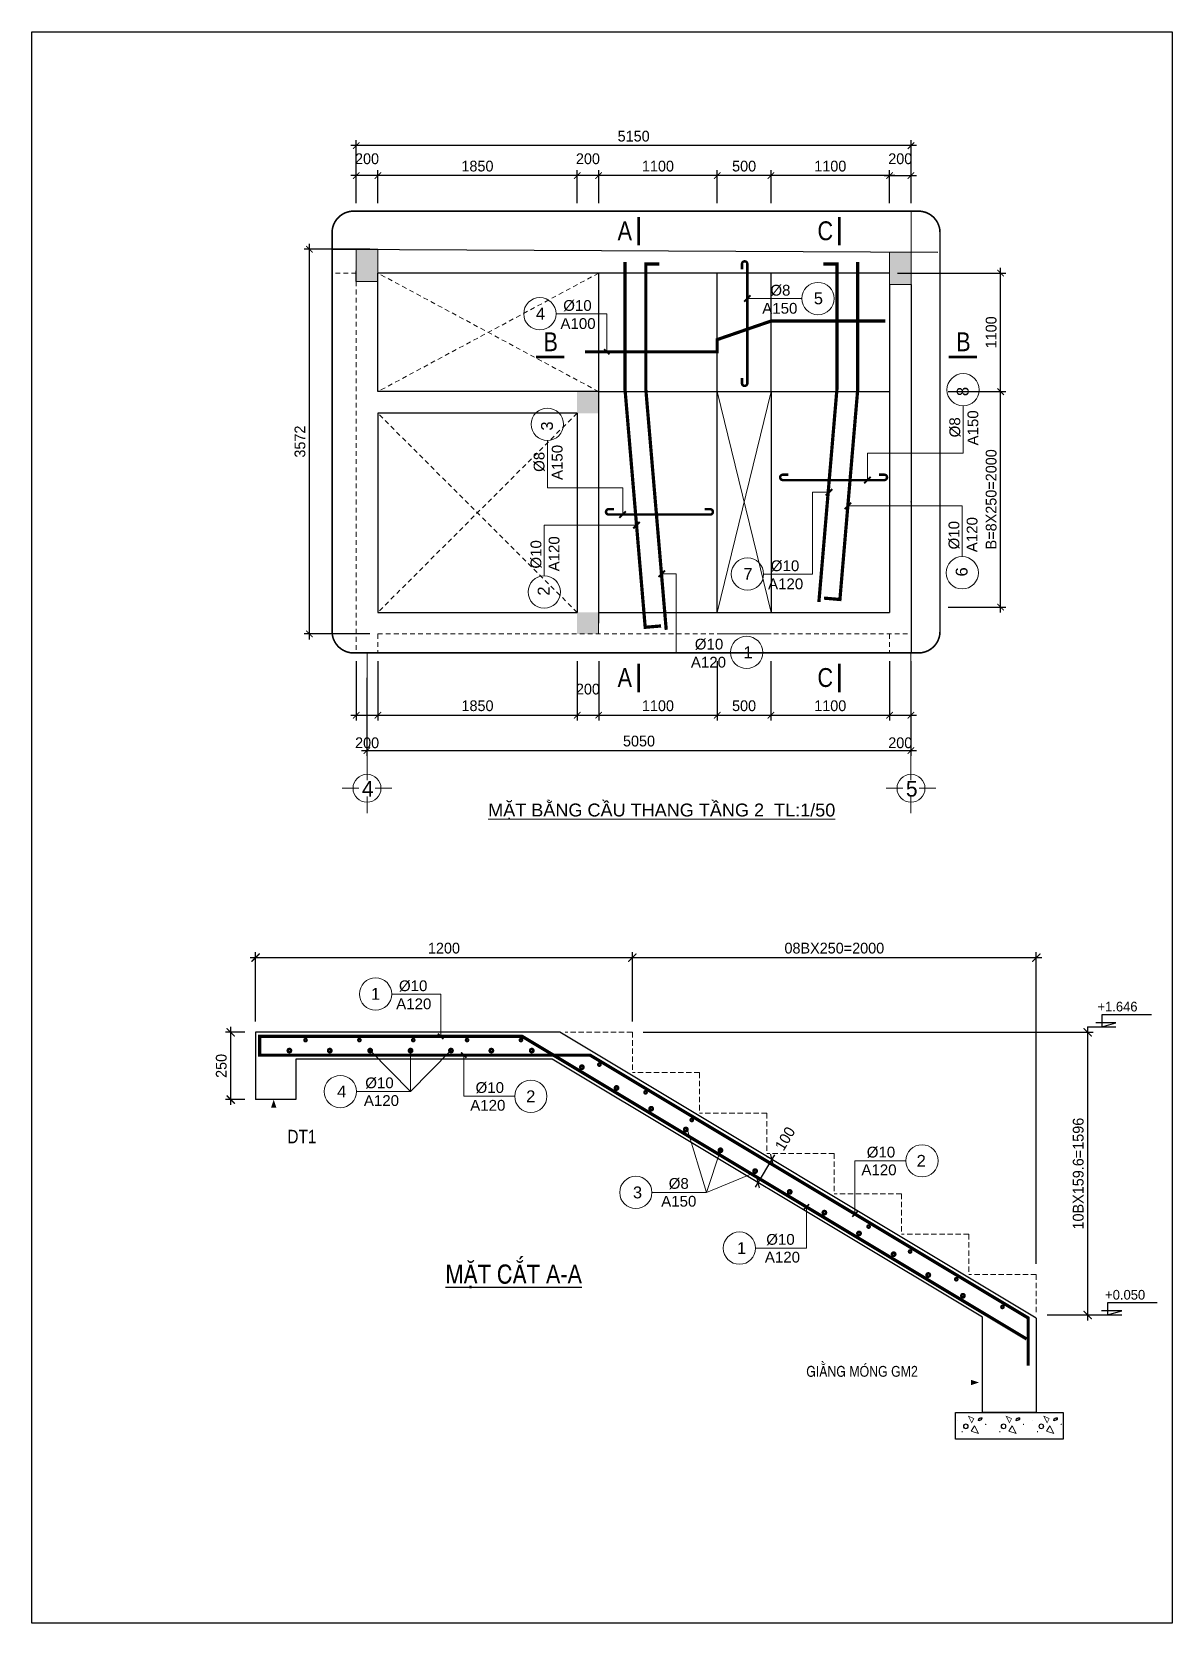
# Model space of a CAD drawing. Header units: millimetres. Extents: x -559287 to -299624, y 2351330 to 2655682.
# Drawn here: x -532901 to -511728, y 2351330 to 2380879 of the extents above; entities that cross this region are included whole.
import ezdxf
from ezdxf.enums import TextEntityAlignment as Align

# ---------------------------------------------------------------- set-up
doc = ezdxf.new("R2010")
doc.units = ezdxf.units.MM
doc.header["$LTSCALE"] = 10
for name, pattern in [('ACAD_ISO04W100', [30, 24, -3, 0, -3]), ('HIDDEN', [0.3, 0.175, -0.125]), ('HIDDENX2', [0.75, 0.5, -0.25])]:
    doc.linetypes.add(name, pattern=pattern)
doc.layers.get('0').update_dxf_attribs({"lineweight": 20})
doc.layers.get('Defpoints').update_dxf_attribs({"lineweight": 20})
for name, color, linetype, lineweight in [('Dim', 251, 'Continuous', 15), ('Hatch', 137, 'Continuous', 5), ('net bao', 50, 'Continuous', 5), ('Net khuat', 76, 'HIDDENX2', 15), ('Net manh', 8, 'Continuous', 13), ('net noi that', 34, 'Continuous', 5), ('Net thay', 4, 'Continuous', 25), ('Net-manh', 250, 'Continuous', 9), ('Net-thay', 252, 'Continuous', 9), ('Text', 54, 'Continuous', 25), ('Thep dai', 2, 'Continuous', 50), ('Thep doc', 140, 'Continuous', 60), ('Tuong', 1, 'Continuous', 30)]:
    doc.layers.add(name, color=color, linetype=linetype, lineweight=lineweight)
doc.layers.add('L7-03', color=7, linetype='Continuous')
doc.layers.add('ththep', color=3, linetype='Continuous')
doc.styles.add('HELVE', font='VHAVAN.TTF', dxfattribs={"height": 800})
doc.styles.add('IN-NHO', font='VHELVEN.TTF', dxfattribs={"height": 200})
doc.styles.add('NGHIA5', font='arial_0.ttf', dxfattribs={"height": 180})
doc.styles.get("Standard").update_dxf_attribs({"font": 'nghia5.shx', "height": 200})
doc.styles.add('STYLE1-S1', font='VHARIALN.TTF')
doc.styles.add('TA- TEN', font='VHARIAL.TTF')
doc.dimstyles.new('dim 50', dxfattribs={"dimscale": 100, "dimtxt": 200, "dimasz": 1.2, "dimexe": 1, "dimexo": 1.5, "dimgap": 0.75, "dimtad": 1, "dimdec": 0, "dimlfac": 0.5, "dimzin": 0, "dimdsep": 46, "dimtxsty": 'Standard', "dimblk1": 'ARCHTICK', "dimblk2": 'ARCHTICK', "dimsah": 1, "dimcen": 0.09, "dimdle": 1, "dimclrd": 256, "dimclre": 256, "dimclrt": 54, "dimadec": 0, "dimazin": 0, "dimtfac": 1, "dimtdec": 0, "dimtofl": 0, "dimtmove": 2, "dimatfit": 3, "dimfxl": 0, "dimtolj": 1, "dimtzin": 0, "dimarcsym": 0})
doc.dimstyles.new('dim20', dxfattribs={"dimscale": 100, "dimtxt": 200, "dimasz": 1.5, "dimexe": 1, "dimexo": 2, "dimgap": 0.75, "dimtad": 1, "dimdec": 0, "dimlfac": 0.2, "dimzin": 0, "dimdsep": 46, "dimtxsty": 'Standard', "dimblk1": 'ARCHTICK', "dimblk2": 'ARCHTICK', "dimsah": 1, "dimcen": 0.09, "dimdle": 1, "dimclrd": 256, "dimclre": 256, "dimclrt": 54, "dimadec": 0, "dimazin": 0, "dimtfac": 1, "dimtdec": 0, "dimtofl": 0, "dimtmove": 2, "dimatfit": 3, "dimfxl": 0, "dimtolj": 1, "dimtzin": 0, "dimarcsym": 0})

msp = doc.modelspace()

# ---------------------------------------------------------------- texts
at = {"color": 92, "style": 'TA- TEN'}
msp.add_text('%%UmÆt b»ng cÇu thang tÇng 2  tl:1/50', height=240, dxfattribs=at).set_placement((-524428.2, 2366308.7))
at = {"layer": 'Text'}
for s, height, style, p in [('a', 350, 'STYLE1-S1', (-521891.6, 2377184.2)), ('C', 350, 'STYLE1-S1', (-518169.3, 2377184.2)), ('4', 220, 'IN-NHO', (-523456.1, 2375646.4)), ('5', 220, 'IN-NHO', (-518296.7, 2375929.5)), ('B', 350, 'STYLE1-S1', (-523267.3, 2375122.9)), ('B', 350, 'STYLE1-S1', (-515604.2, 2375122.9)), ('7', 220, 'IN-NHO', (-519603.6, 2370813.2)), ('1', 220, 'IN-NHO', (-519601.4, 2369358)), ('a', 350, 'STYLE1-S1', (-521891.6, 2368889)), ('C', 350, 'STYLE1-S1', (-518169.3, 2368889)), ('1', 220, 'IN-NHO', (-526519.2, 2363014.3)), ('4', 220, 'IN-NHO', (-527147.7, 2361200.9)), ('2', 220, 'IN-NHO', (-523637.4, 2361113)), ('2', 220, 'IN-NHO', (-516387.5, 2359914.5)), ('3', 220, 'IN-NHO', (-521655.5, 2359327.8)), ('1', 220, 'IN-NHO', (-519723.8, 2358293.8))]:
    msp.add_text(s, height=height, dxfattribs=dict(at, style=style)).set_placement(p, align=Align.MIDDLE_CENTER)
at = {"layer": 'Text', "ltscale": 3, "style": 'NGHIA5'}
for s, p in [('%%C8', (-519002.5, 2375980.6)), ('%%C10', (-522770.4, 2375697.5)), ('A150', (-519013, 2375644.7)), ('A100', (-522759.9, 2375361.6)), ('%%C10', (-518915.8, 2370864.3)), ('A120', (-518905.2, 2370528.4)), ('%%C10', (-520327.2, 2369409.1)), ('A120', (-520337.8, 2369073.2)), ('%%C10', (-525820.3, 2363065.4)), ('A120', (-525809.8, 2362729.5)), ('%%C10', (-526445.9, 2361262.9)), ('%%C10', (-524398.1, 2361175)), ('A120', (-526409.2, 2360933.5)), ('A120', (-524434.8, 2360845.5)), ('%%C10', (-517135.2, 2359976.5)), ('A120', (-517171.9, 2359647)), ('%%C8', (-520889.3, 2359394.8)), ('A150', (-520889.3, 2359063.8)), ('%%C10', (-519001, 2358355.8)), ('A120', (-518964.3, 2358026.3))]:
    msp.add_text(s, height=200, dxfattribs=at).set_placement(p, align=Align.CENTER)
at = {"layer": 'Text', "style": 'IN-NHO'}
for s, p in [('8', (-515617.8, 2374199.8)), ('3', (-523336.4, 2373558.9)), ('6', (-515638.1, 2370850.6)), ('2', (-523399, 2370494.5))]:
    msp.add_text(s, height=220, rotation=90, dxfattribs=at).set_placement(p, align=Align.MIDDLE_CENTER)
at = {"layer": 'Text', "ltscale": 3, "style": 'NGHIA5'}
for s, p in [('%%C8', (-515664.2, 2373534.4)), ('A150', (-515328.2, 2373523.8)), ('A150', (-523046.9, 2372882.9)), ('%%C8', (-523382.8, 2372893.4)), ('%%C10', (-515679.9, 2371531.4)), ('A120', (-515343.9, 2371541.9)), ('%%C10', (-523440.8, 2371175.3)), ('A120', (-523104.8, 2371185.8))]:
    msp.add_text(s, height=200, rotation=90, dxfattribs=at).set_placement(p, align=Align.CENTER)
at = {"layer": 'Text', "style": 'STYLE1-S1'}
for s, height, p in [('dt1', 250, (-528156.4, 2360240.6)), ('%%UmÆt c¾t a-a', 350, (-525220.1, 2357636.9, -76272.6))]:
    msp.add_text(s, height=height, dxfattribs=at).set_placement(p)
at = {"layer": 'Text', "ltscale": 3, "style": 'STYLE1-S1'}
msp.add_text('gi»ng mãng gm2', height=200, dxfattribs=at).set_placement((-518522.9, 2355905.7))

# ---------------------------------------------------------------- blocks, each defined once
blk = doc.blocks.new('BT')
for p, q in [((262, 50), (324, 149)), ((396, 5), (262, 50)), ((324, 149), (396, 5))]:
    blk.add_line(p, q)
at = {"const_width": 12}
blk.add_lwpolyline([(310, 283), (211, 326), (271, 206)], close=True, dxfattribs=at)
for points, const_width in [([(5, 241, 1), (8, 241, 1)], 3.75), ([(87, 40, 1), (99, 40, 1)], 12), ([(340, 103, 1), (344, 103, 1)], 4.5), ([(526, 175, 1), (538, 175, 1)], 12)]:
    blk.add_lwpolyline(points, format="xyb", close=True, dxfattribs=dict(const_width=const_width))
for radius in [45.2, 38.5]:
    blk.add_circle((162, 138), radius)
blk.add_ellipse((428, 271), major_axis=(-37.3, -20.2), ratio=0.497787)
blk.add_open_spline([(396, 254), (396, 253), (396, 253), (397, 252), (397, 252), (398, 251), (399, 251), (400, 250), (401, 250), (403, 250), (405, 249), (409, 249), (411, 250), (415, 250), (417, 251), (422, 252), (425, 253), (431, 255), (434, 257), (441, 261), (444, 263), (450, 268), (452, 270), (456, 274), (457, 276), (459, 280), (459, 281), (460, 283), (460, 284), (460, 286), (460, 286), (460, 288), (460, 288), (459, 289), (459, 289), (458, 290), (458, 290), (456, 291), (455, 291), (453, 292), (452, 292), (449, 292), (448, 292), (444, 292), (441, 292), (435, 290), (432, 289), (426, 287), (423, 286), (417, 283), (415, 281), (409, 277), (407, 275), (403, 271), (401, 269), (398, 265), (397, 264), (396, 261), (395, 259), (395, 257), (395, 257), (395, 255), (395, 255), (395, 254), (395, 254), (396, 254)], degree=3, knots=[0, 0, 0, 0, 0.131907, 0.131907, 0.263815, 0.263815, 0.395722, 0.395722, 0.52763, 0.52763, 0.73326, 0.73326, 0.938891, 0.938891, 1.144522, 1.144522, 1.350153, 1.350153, 1.646415, 1.646415, 1.942677, 1.942677, 2.238939, 2.238939, 2.460524, 2.460524, 2.682109, 2.682109, 2.84127, 2.84127, 3.000431, 3.000431, 3.159592, 3.159592, 3.318753, 3.318753, 3.477915, 3.477915, 3.637076, 3.637076, 3.796237, 3.796237, 3.955398, 3.955398, 4.208709, 4.208709, 4.462021, 4.462021, 4.715332, 4.715332, 4.968644, 4.968644, 5.221955, 5.221955, 5.475266, 5.475266, 5.685507, 5.685507, 5.895747, 5.895747, 6.046537, 6.046537, 6.197327, 6.197327, 6.283185, 6.283185, 6.283185, 6.283185])
blk = doc.blocks.new('_ARCHTICK')
at = {"color": 0, "linetype": 'ByBlock', "const_width": 0.15}
blk.add_lwpolyline([(-0.5, -0.5), (0.5, 0.5)], dxfattribs=at)
blk = doc.blocks.new('*D591')
at = {"layer": 'Defpoints', "color": 0, "ltscale": 3, "transparency": 16777216}
for p in [(-521751, 2362302, -38136), (-513297, 2362302), (-514251, 2357052, -38136)]:
    blk.add_point(p, dxfattribs=at)
at = {"layer": 'Dim', "lineweight": -2, "ltscale": 3, "transparency": 16777216}
for p, q in [((-521551, 2362302), (-513197, 2362302)), ((-513297, 2356952), (-513297, 2362402)), ((-514051, 2357052), (-513197, 2357052))]:
    blk.add_line(p, q, dxfattribs=at)
at = {"layer": 'Dim', "lineweight": -2, "ltscale": 3, "transparency": 16777216, "xscale": 150, "yscale": 150, "zscale": 150}
for p, rotation in [((-513297, 2362302), 90), ((-513297, 2357052), 270)]:
    blk.add_blockref('_ARCHTICK', p, dxfattribs=dict(at, rotation=rotation))
at = {"layer": 'Dim', "color": 54, "ltscale": 3, "transparency": 16777216, "insert": (-513472, 2359677), "char_height": 200, "attachment_point": 5, "rotation": 90}
blk.add_mtext('\\A1;10BX159.6=1596', dxfattribs=at)
blk = doc.blocks.new('*D592')
at = {"layer": 'Defpoints', "color": 0, "transparency": 16777216}
for p in [(-514251, 2363688), (-521751, 2362302, -76273), (-514251, 2357802, -76273)]:
    blk.add_point(p, dxfattribs=at)
at = {"layer": 'Dim', "lineweight": -2, "transparency": 16777216}
for p, q in [((-521851, 2363688), (-514151, 2363688)), ((-521751, 2362502), (-521751, 2363788)), ((-514251, 2358002), (-514251, 2363788))]:
    blk.add_line(p, q, dxfattribs=at)
at = {"layer": 'Dim', "lineweight": -2, "transparency": 16777216, "xscale": 150, "yscale": 150, "zscale": 150, "rotation": 180}
blk.add_blockref('_ARCHTICK', (-521751, 2363688), dxfattribs=at)
at = {"layer": 'Dim', "lineweight": -2, "transparency": 16777216, "xscale": 150, "yscale": 150, "zscale": 150}
blk.add_blockref('_ARCHTICK', (-514251, 2363688), dxfattribs=at)
at = {"layer": 'Dim', "color": 54, "transparency": 16777216, "insert": (-518001, 2363863), "char_height": 200, "attachment_point": 5}
blk.add_mtext('\\A1;08BX250=2000', dxfattribs=at)
blk = doc.blocks.new('*D593')
at = {"layer": 'Defpoints', "color": 0, "transparency": 16777216}
for p in [(-521751, 2363688), (-528747, 2362302, -76273), (-521751, 2362302, -76273)]:
    blk.add_point(p, dxfattribs=at)
at = {"layer": 'Dim', "lineweight": -2, "transparency": 16777216}
for p, q in [((-528847, 2363688), (-521651, 2363688)), ((-528747, 2362502), (-528747, 2363788)), ((-521751, 2362502), (-521751, 2363788))]:
    blk.add_line(p, q, dxfattribs=at)
at = {"layer": 'Dim', "lineweight": -2, "transparency": 16777216, "xscale": 150, "yscale": 150, "zscale": 150, "rotation": 180}
blk.add_blockref('_ARCHTICK', (-528747, 2363688), dxfattribs=at)
at = {"layer": 'Dim', "lineweight": -2, "transparency": 16777216, "xscale": 150, "yscale": 150, "zscale": 150}
blk.add_blockref('_ARCHTICK', (-521751, 2363688), dxfattribs=at)
at = {"layer": 'Dim', "color": 54, "transparency": 16777216, "insert": (-525249, 2363863), "char_height": 200, "attachment_point": 5}
blk.add_mtext('\\A1;1200', dxfattribs=at)
blk = doc.blocks.new('*D594')
at = {"layer": 'Defpoints', "color": 0, "transparency": 16777216}
for p in [(-519025, 2359858), (-519418, 2359511), (-519282, 2359429)]:
    blk.add_point(p, dxfattribs=at)
at = {"layer": 'Net manh', "lineweight": -2, "transparency": 16777216}
for p, q in [((-519110, 2360025), (-519470, 2359425)), ((-519196, 2359961), (-519247, 2359991)), ((-519453, 2359532), (-519504, 2359562))]:
    blk.add_line(p, q, dxfattribs=at)
at = {"layer": 'Net manh', "lineweight": -2, "transparency": 16777216, "xscale": 150, "yscale": 150, "zscale": 150}
for p, rotation in [((-519161, 2359940), 59.03624346788987), ((-519418, 2359511), 239.0362434678899)]:
    blk.add_blockref('_ARCHTICK', p, dxfattribs=dict(at, rotation=rotation))
at = {"layer": 'Net manh', "color": 54, "transparency": 16777216, "insert": (-518915, 2360326), "char_height": 200, "attachment_point": 5, "rotation": 59.0362}
blk.add_mtext('\\A1;100', dxfattribs=at)
blk = doc.blocks.new('A$C17747A8B')
blk.add_line((0, 0), (525, 0))
blk.add_lwpolyline([(1183, 225), (263, 225), (263, 0), (525, 75), (150, 75)])
at = {"layer": 'Text'}
blk.add_attdef('+3.900', (183, 286), '', height=180, dxfattribs=at)
blk = doc.blocks.new('*D595')
at = {"layer": 'Defpoints', "color": 0, "transparency": 16777216}
for p in [(-529208, 2362302), (-528747, 2362302), (-528747, 2361052)]:
    blk.add_point(p, dxfattribs=at)
at = {"layer": 'Dim', "lineweight": -2, "transparency": 16777216}
for p, q in [((-528947, 2362302), (-529308, 2362302)), ((-529208, 2360952), (-529208, 2362402)), ((-528947, 2361052), (-529308, 2361052))]:
    blk.add_line(p, q, dxfattribs=at)
at = {"layer": 'Dim', "lineweight": -2, "transparency": 16777216, "xscale": 150, "yscale": 150, "zscale": 150}
for p, rotation in [((-529208, 2362302), 90), ((-529208, 2361052), 270)]:
    blk.add_blockref('_ARCHTICK', p, dxfattribs=dict(at, rotation=rotation))
at = {"layer": 'Dim', "color": 54, "transparency": 16777216, "insert": (-529383, 2361677), "char_height": 200, "attachment_point": 5, "rotation": 90}
blk.add_mtext('\\A1;250', dxfattribs=at)
blk = doc.blocks.new('truc ngang-helve')
for points in [[(0, -4.8), (0, 0)], [(-2.33, -7.13), (-7.13, -7.13)], [(2.33, -7.13), (7.13, -7.13)], [(0, -9.45), (0, -14.26)]]:
    blk.add_lwpolyline(points)
blk.add_circle((0, -7.13), 4)
at = {"style": 'HELVE'}
blk.add_attdef('A', text='', height=4.5, dxfattribs=at).set_placement((0.03, -7.01), align=Align.MIDDLE_CENTER)
blk = doc.blocks.new('*D708')
at = {"layer": 'Defpoints', "color": 0, "transparency": 16777216}
for p in [(-526876, 2369345), (-526476, 2369345), (-526476, 2368189)]:
    blk.add_point(p, dxfattribs=at)
at = {"layer": 'Net-manh', "lineweight": -2, "transparency": 16777216}
for p, q in [((-526876, 2369195), (-526876, 2368089)), ((-526476, 2369195), (-526476, 2368089)), ((-526976, 2368189), (-526376, 2368189))]:
    blk.add_line(p, q, dxfattribs=at)
at = {"layer": 'Net-manh', "lineweight": -2, "transparency": 16777216, "xscale": 120, "yscale": 120, "zscale": 120, "rotation": 180}
blk.add_blockref('_ARCHTICK', (-526876, 2368189), dxfattribs=at)
at = {"layer": 'Net-manh', "lineweight": -2, "transparency": 16777216, "xscale": 120, "yscale": 120, "zscale": 120}
blk.add_blockref('_ARCHTICK', (-526476, 2368189), dxfattribs=at)
at = {"layer": 'Net-manh', "color": 54, "transparency": 16777216, "insert": (-526676, 2367676), "char_height": 200, "attachment_point": 5}
blk.add_mtext('\\A1;200', dxfattribs=at)
blk = doc.blocks.new('*D709')
at = {"layer": 'Defpoints', "color": 0, "transparency": 16777216}
for p in [(-526476, 2369345), (-522776, 2369345), (-522776, 2368189)]:
    blk.add_point(p, dxfattribs=at)
at = {"layer": 'Net-manh', "lineweight": -2, "transparency": 16777216}
for p, q in [((-526476, 2369195), (-526476, 2368089)), ((-522776, 2369195), (-522776, 2368089)), ((-526576, 2368189), (-522676, 2368189))]:
    blk.add_line(p, q, dxfattribs=at)
at = {"layer": 'Net-manh', "lineweight": -2, "transparency": 16777216, "xscale": 120, "yscale": 120, "zscale": 120, "rotation": 180}
blk.add_blockref('_ARCHTICK', (-526476, 2368189), dxfattribs=at)
at = {"layer": 'Net-manh', "lineweight": -2, "transparency": 16777216, "xscale": 120, "yscale": 120, "zscale": 120}
blk.add_blockref('_ARCHTICK', (-522776, 2368189), dxfattribs=at)
at = {"layer": 'Net-manh', "color": 54, "transparency": 16777216, "insert": (-524626, 2368364), "char_height": 200, "attachment_point": 5}
blk.add_mtext('\\A1;1850', dxfattribs=at)
blk = doc.blocks.new('*D710')
at = {"layer": 'Defpoints', "color": 0, "transparency": 16777216}
for p in [(-522776, 2369345), (-522376, 2369345), (-522376, 2368189)]:
    blk.add_point(p, dxfattribs=at)
at = {"layer": 'Net-manh', "lineweight": -2, "transparency": 16777216}
for p, q in [((-522776, 2369195), (-522776, 2368089)), ((-522376, 2369195), (-522376, 2368089)), ((-522876, 2368189), (-522276, 2368189))]:
    blk.add_line(p, q, dxfattribs=at)
at = {"layer": 'Net-manh', "lineweight": -2, "transparency": 16777216, "xscale": 120, "yscale": 120, "zscale": 120, "rotation": 180}
blk.add_blockref('_ARCHTICK', (-522776, 2368189), dxfattribs=at)
at = {"layer": 'Net-manh', "lineweight": -2, "transparency": 16777216, "xscale": 120, "yscale": 120, "zscale": 120}
blk.add_blockref('_ARCHTICK', (-522376, 2368189), dxfattribs=at)
at = {"layer": 'Net-manh', "color": 54, "transparency": 16777216, "insert": (-522576, 2368673), "char_height": 200, "attachment_point": 5}
blk.add_mtext('\\A1;200', dxfattribs=at)
blk = doc.blocks.new('*D711')
at = {"layer": 'Defpoints', "color": 0, "transparency": 16777216}
for p in [(-522376, 2369345), (-520176, 2369345), (-520176, 2368189)]:
    blk.add_point(p, dxfattribs=at)
at = {"layer": 'Net-manh', "lineweight": -2, "transparency": 16777216}
for p, q in [((-522376, 2369195), (-522376, 2368089)), ((-520176, 2369195), (-520176, 2368089)), ((-522476, 2368189), (-520076, 2368189))]:
    blk.add_line(p, q, dxfattribs=at)
at = {"layer": 'Net-manh', "lineweight": -2, "transparency": 16777216, "xscale": 120, "yscale": 120, "zscale": 120, "rotation": 180}
blk.add_blockref('_ARCHTICK', (-522376, 2368189), dxfattribs=at)
at = {"layer": 'Net-manh', "lineweight": -2, "transparency": 16777216, "xscale": 120, "yscale": 120, "zscale": 120}
blk.add_blockref('_ARCHTICK', (-520176, 2368189), dxfattribs=at)
at = {"layer": 'Net-manh', "color": 54, "transparency": 16777216, "insert": (-521276, 2368364), "char_height": 200, "attachment_point": 5}
blk.add_mtext('\\A1;1100', dxfattribs=at)
blk = doc.blocks.new('*D712')
at = {"layer": 'Defpoints', "color": 0, "transparency": 16777216}
for p in [(-520176, 2369345), (-519177, 2369345), (-519177, 2368189)]:
    blk.add_point(p, dxfattribs=at)
at = {"layer": 'Net-manh', "lineweight": -2, "transparency": 16777216}
for p, q in [((-520176, 2369195), (-520176, 2368089)), ((-519177, 2369195), (-519177, 2368089)), ((-520276, 2368189), (-519077, 2368189))]:
    blk.add_line(p, q, dxfattribs=at)
at = {"layer": 'Net-manh', "lineweight": -2, "transparency": 16777216, "xscale": 120, "yscale": 120, "zscale": 120, "rotation": 180}
blk.add_blockref('_ARCHTICK', (-520176, 2368189), dxfattribs=at)
at = {"layer": 'Net-manh', "lineweight": -2, "transparency": 16777216, "xscale": 120, "yscale": 120, "zscale": 120}
blk.add_blockref('_ARCHTICK', (-519177, 2368189), dxfattribs=at)
at = {"layer": 'Net-manh', "color": 54, "transparency": 16777216, "insert": (-519677, 2368364), "char_height": 200, "attachment_point": 5}
blk.add_mtext('\\A1;500', dxfattribs=at)
blk = doc.blocks.new('*D713')
at = {"layer": 'Defpoints', "color": 0, "transparency": 16777216}
for p in [(-519177, 2369345), (-516977, 2369345), (-516977, 2368189)]:
    blk.add_point(p, dxfattribs=at)
at = {"layer": 'Net-manh', "lineweight": -2, "transparency": 16777216}
for p, q in [((-519177, 2369195), (-519177, 2368089)), ((-516977, 2369195), (-516977, 2368089)), ((-519277, 2368189), (-516877, 2368189))]:
    blk.add_line(p, q, dxfattribs=at)
at = {"layer": 'Net-manh', "lineweight": -2, "transparency": 16777216, "xscale": 120, "yscale": 120, "zscale": 120, "rotation": 180}
blk.add_blockref('_ARCHTICK', (-519177, 2368189), dxfattribs=at)
at = {"layer": 'Net-manh', "lineweight": -2, "transparency": 16777216, "xscale": 120, "yscale": 120, "zscale": 120}
blk.add_blockref('_ARCHTICK', (-516977, 2368189), dxfattribs=at)
at = {"layer": 'Net-manh', "color": 54, "transparency": 16777216, "insert": (-518077, 2368364), "char_height": 200, "attachment_point": 5}
blk.add_mtext('\\A1;1100', dxfattribs=at)
blk = doc.blocks.new('*D714')
at = {"layer": 'Defpoints', "color": 0, "transparency": 16777216}
for p in [(-516977, 2369345), (-516578, 2369345), (-516578, 2368189)]:
    blk.add_point(p, dxfattribs=at)
at = {"layer": 'Net-manh', "lineweight": -2, "transparency": 16777216}
for p, q in [((-516977, 2369195), (-516977, 2368089)), ((-516578, 2369195), (-516578, 2368089)), ((-517077, 2368189), (-516478, 2368189))]:
    blk.add_line(p, q, dxfattribs=at)
at = {"layer": 'Net-manh', "lineweight": -2, "transparency": 16777216, "xscale": 120, "yscale": 120, "zscale": 120, "rotation": 180}
blk.add_blockref('_ARCHTICK', (-516977, 2368189), dxfattribs=at)
at = {"layer": 'Net-manh', "lineweight": -2, "transparency": 16777216, "xscale": 120, "yscale": 120, "zscale": 120}
blk.add_blockref('_ARCHTICK', (-516578, 2368189), dxfattribs=at)
at = {"layer": 'Net-manh', "color": 54, "transparency": 16777216, "insert": (-516777, 2367676), "char_height": 200, "attachment_point": 5}
blk.add_mtext('\\A1;200', dxfattribs=at)
blk = doc.blocks.new('*D715')
at = {"layer": 'Defpoints', "color": 0, "transparency": 16777216}
for p in [(-526678, 2369035), (-516578, 2369035), (-516578, 2367533)]:
    blk.add_point(p, dxfattribs=at)
at = {"layer": 'Net-manh', "lineweight": -2, "transparency": 16777216}
for p, q in [((-526678, 2368885), (-526678, 2367433)), ((-516578, 2368885), (-516578, 2367433)), ((-526778, 2367533), (-516478, 2367533))]:
    blk.add_line(p, q, dxfattribs=at)
at = {"layer": 'Net-manh', "lineweight": -2, "transparency": 16777216, "xscale": 120, "yscale": 120, "zscale": 120, "rotation": 180}
blk.add_blockref('_ARCHTICK', (-526678, 2367533), dxfattribs=at)
at = {"layer": 'Net-manh', "lineweight": -2, "transparency": 16777216, "xscale": 120, "yscale": 120, "zscale": 120}
blk.add_blockref('_ARCHTICK', (-516578, 2367533), dxfattribs=at)
at = {"layer": 'Net-manh', "color": 54, "transparency": 16777216, "insert": (-521628, 2367708), "char_height": 200, "attachment_point": 5}
blk.add_mtext('\\A1;5050', dxfattribs=at)
blk = doc.blocks.new('*D716')
at = {"layer": 'Defpoints', "color": 0, "transparency": 16777216}
for p in [(-516039, 2374198), (-514914, 2374198), (-516039, 2370198)]:
    blk.add_point(p, dxfattribs=at)
at = {"layer": 'Net-manh', "lineweight": -2, "transparency": 16777216}
for p, q in [((-514914, 2370098), (-514914, 2374298)), ((-515889, 2374198), (-514814, 2374198)), ((-515889, 2370198), (-514814, 2370198))]:
    blk.add_line(p, q, dxfattribs=at)
at = {"layer": 'Net-manh', "lineweight": -2, "transparency": 16777216, "xscale": 120, "yscale": 120, "zscale": 120}
for p, rotation in [((-514914, 2374198), 90), ((-514914, 2370198), 270)]:
    blk.add_blockref('_ARCHTICK', p, dxfattribs=dict(at, rotation=rotation))
at = {"layer": 'Net-manh', "color": 54, "transparency": 16777216, "insert": (-515089, 2372198), "char_height": 200, "attachment_point": 5, "rotation": 90}
blk.add_mtext('\\A1;B=8X250=2000', dxfattribs=at)
blk = doc.blocks.new('*D717')
at = {"layer": 'Defpoints', "color": 0, "transparency": 16777216}
for p in [(-516977, 2376398), (-514914, 2376398), (-516039, 2374198)]:
    blk.add_point(p, dxfattribs=at)
at = {"layer": 'Net-manh', "lineweight": -2, "transparency": 16777216}
for p, q in [((-516827, 2376398), (-514814, 2376398)), ((-514914, 2374098), (-514914, 2376498)), ((-515889, 2374198), (-514814, 2374198))]:
    blk.add_line(p, q, dxfattribs=at)
at = {"layer": 'Net-manh', "lineweight": -2, "transparency": 16777216, "xscale": 120, "yscale": 120, "zscale": 120}
for p, rotation in [((-514914, 2376398), 90), ((-514914, 2374198), 270)]:
    blk.add_blockref('_ARCHTICK', p, dxfattribs=dict(at, rotation=rotation))
at = {"layer": 'Net-manh', "color": 54, "transparency": 16777216, "insert": (-515089, 2375298), "char_height": 200, "attachment_point": 5, "rotation": 90}
blk.add_mtext('\\A1;1100', dxfattribs=at)
blk = doc.blocks.new('*D718')
at = {"layer": 'Defpoints', "color": 0, "transparency": 16777216}
for p in [(-519176, 2378209), (-519176, 2377549), (-516977, 2377549)]:
    blk.add_point(p, dxfattribs=at)
at = {"layer": 'Net-manh', "lineweight": -2, "transparency": 16777216}
for p, q in [((-516877, 2378209), (-519276, 2378209)), ((-519176, 2377699), (-519176, 2378309)), ((-516977, 2377699), (-516977, 2378309))]:
    blk.add_line(p, q, dxfattribs=at)
at = {"layer": 'Net-manh', "lineweight": -2, "transparency": 16777216, "xscale": 120, "yscale": 120, "zscale": 120, "rotation": 180}
blk.add_blockref('_ARCHTICK', (-519176, 2378209), dxfattribs=at)
at = {"layer": 'Net-manh', "lineweight": -2, "transparency": 16777216, "xscale": 120, "yscale": 120, "zscale": 120}
blk.add_blockref('_ARCHTICK', (-516977, 2378209), dxfattribs=at)
at = {"layer": 'Net-manh', "color": 54, "transparency": 16777216, "insert": (-518076, 2378384), "char_height": 200, "attachment_point": 5}
blk.add_mtext('\\A1;1100', dxfattribs=at)
blk = doc.blocks.new('*D719')
at = {"layer": 'Defpoints', "color": 0, "transparency": 16777216}
for p in [(-520176, 2378209), (-520176, 2377549), (-519176, 2377549)]:
    blk.add_point(p, dxfattribs=at)
at = {"layer": 'Net-manh', "lineweight": -2, "transparency": 16777216}
for p, q in [((-519076, 2378209), (-520276, 2378209)), ((-520176, 2377699), (-520176, 2378309)), ((-519176, 2377699), (-519176, 2378309))]:
    blk.add_line(p, q, dxfattribs=at)
at = {"layer": 'Net-manh', "lineweight": -2, "transparency": 16777216, "xscale": 120, "yscale": 120, "zscale": 120, "rotation": 180}
blk.add_blockref('_ARCHTICK', (-520176, 2378209), dxfattribs=at)
at = {"layer": 'Net-manh', "lineweight": -2, "transparency": 16777216, "xscale": 120, "yscale": 120, "zscale": 120}
blk.add_blockref('_ARCHTICK', (-519176, 2378209), dxfattribs=at)
at = {"layer": 'Net-manh', "color": 54, "transparency": 16777216, "insert": (-519676, 2378384), "char_height": 200, "attachment_point": 5}
blk.add_mtext('\\A1;500', dxfattribs=at)
blk = doc.blocks.new('*D720')
at = {"layer": 'Defpoints', "color": 0, "transparency": 16777216}
for p in [(-522376, 2378209), (-522376, 2377549), (-520176, 2377549)]:
    blk.add_point(p, dxfattribs=at)
at = {"layer": 'Net-manh', "lineweight": -2, "transparency": 16777216}
for p, q in [((-520076, 2378209), (-522476, 2378209)), ((-522376, 2377699), (-522376, 2378309)), ((-520176, 2377699), (-520176, 2378309))]:
    blk.add_line(p, q, dxfattribs=at)
at = {"layer": 'Net-manh', "lineweight": -2, "transparency": 16777216, "xscale": 120, "yscale": 120, "zscale": 120, "rotation": 180}
blk.add_blockref('_ARCHTICK', (-522376, 2378209), dxfattribs=at)
at = {"layer": 'Net-manh', "lineweight": -2, "transparency": 16777216, "xscale": 120, "yscale": 120, "zscale": 120}
blk.add_blockref('_ARCHTICK', (-520176, 2378209), dxfattribs=at)
at = {"layer": 'Net-manh', "color": 54, "transparency": 16777216, "insert": (-521276, 2378384), "char_height": 200, "attachment_point": 5}
blk.add_mtext('\\A1;1100', dxfattribs=at)
blk = doc.blocks.new('*D721')
at = {"layer": 'Defpoints', "color": 0, "transparency": 16777216}
for p in [(-522776, 2378209), (-522776, 2377549), (-522376, 2377549)]:
    blk.add_point(p, dxfattribs=at)
at = {"layer": 'Net-manh', "lineweight": -2, "transparency": 16777216}
for p, q in [((-522276, 2378209), (-522876, 2378209)), ((-522776, 2377699), (-522776, 2378309)), ((-522376, 2377699), (-522376, 2378309))]:
    blk.add_line(p, q, dxfattribs=at)
at = {"layer": 'Net-manh', "lineweight": -2, "transparency": 16777216, "xscale": 120, "yscale": 120, "zscale": 120, "rotation": 180}
blk.add_blockref('_ARCHTICK', (-522776, 2378209), dxfattribs=at)
at = {"layer": 'Net-manh', "lineweight": -2, "transparency": 16777216, "xscale": 120, "yscale": 120, "zscale": 120}
blk.add_blockref('_ARCHTICK', (-522376, 2378209), dxfattribs=at)
at = {"layer": 'Net-manh', "color": 54, "transparency": 16777216, "insert": (-522576, 2378521), "char_height": 200, "attachment_point": 5}
blk.add_mtext('\\A1;200', dxfattribs=at)
blk = doc.blocks.new('*D722')
at = {"layer": 'Defpoints', "color": 0, "transparency": 16777216}
for p in [(-526477, 2378209), (-526477, 2377549), (-522777, 2377549)]:
    blk.add_point(p, dxfattribs=at)
at = {"layer": 'Dim', "lineweight": -2, "transparency": 16777216}
for p, q in [((-522677, 2378209), (-526577, 2378209)), ((-526477, 2377699), (-526477, 2378309)), ((-522777, 2377699), (-522777, 2378309))]:
    blk.add_line(p, q, dxfattribs=at)
at = {"layer": 'Dim', "lineweight": -2, "transparency": 16777216, "xscale": 120, "yscale": 120, "zscale": 120, "rotation": 180}
blk.add_blockref('_ARCHTICK', (-526477, 2378209), dxfattribs=at)
at = {"layer": 'Dim', "lineweight": -2, "transparency": 16777216, "xscale": 120, "yscale": 120, "zscale": 120}
blk.add_blockref('_ARCHTICK', (-522777, 2378209), dxfattribs=at)
at = {"layer": 'Dim', "color": 54, "transparency": 16777216, "insert": (-524627, 2378384), "char_height": 200, "attachment_point": 5}
blk.add_mtext('\\A1;1850', dxfattribs=at)
blk = doc.blocks.new('*D723')
at = {"layer": 'Defpoints', "color": 0, "transparency": 16777216}
for p in [(-526877, 2378209), (-526877, 2377549), (-526477, 2377549)]:
    blk.add_point(p, dxfattribs=at)
at = {"layer": 'Net-manh', "lineweight": -2, "transparency": 16777216}
for p, q in [((-526377, 2378209), (-526977, 2378209)), ((-526877, 2377699), (-526877, 2378309)), ((-526477, 2377699), (-526477, 2378309))]:
    blk.add_line(p, q, dxfattribs=at)
at = {"layer": 'Net-manh', "lineweight": -2, "transparency": 16777216, "xscale": 120, "yscale": 120, "zscale": 120, "rotation": 180}
blk.add_blockref('_ARCHTICK', (-526877, 2378209), dxfattribs=at)
at = {"layer": 'Net-manh', "lineweight": -2, "transparency": 16777216, "xscale": 120, "yscale": 120, "zscale": 120}
blk.add_blockref('_ARCHTICK', (-526477, 2378209), dxfattribs=at)
at = {"layer": 'Net-manh', "color": 54, "transparency": 16777216, "insert": (-526677, 2378521), "char_height": 200, "attachment_point": 5}
blk.add_mtext('\\A1;200', dxfattribs=at)
blk = doc.blocks.new('*D724')
at = {"layer": 'Defpoints', "color": 0, "transparency": 16777216}
for p in [(-516577, 2378209), (-516977, 2377549), (-516577, 2377549)]:
    blk.add_point(p, dxfattribs=at)
at = {"layer": 'Net-manh', "lineweight": -2, "transparency": 16777216}
for p, q in [((-517077, 2378209), (-516477, 2378209)), ((-516977, 2377699), (-516977, 2378309)), ((-516577, 2377699), (-516577, 2378309))]:
    blk.add_line(p, q, dxfattribs=at)
at = {"layer": 'Net-manh', "lineweight": -2, "transparency": 16777216, "xscale": 120, "yscale": 120, "zscale": 120, "rotation": 180}
blk.add_blockref('_ARCHTICK', (-516977, 2378209), dxfattribs=at)
at = {"layer": 'Net-manh', "lineweight": -2, "transparency": 16777216, "xscale": 120, "yscale": 120, "zscale": 120}
blk.add_blockref('_ARCHTICK', (-516577, 2378209), dxfattribs=at)
at = {"layer": 'Net-manh', "color": 54, "transparency": 16777216, "insert": (-516777, 2378521), "char_height": 200, "attachment_point": 5}
blk.add_mtext('\\A1;200', dxfattribs=at)
blk = doc.blocks.new('*D725')
at = {"layer": 'Defpoints', "color": 0, "transparency": 16777216}
for p in [(-526877, 2378765), (-526877, 2377914), (-516577, 2377914)]:
    blk.add_point(p, dxfattribs=at)
at = {"layer": 'Net-manh', "lineweight": -2, "transparency": 16777216}
for p, q in [((-516477, 2378765), (-526977, 2378765)), ((-526877, 2378064), (-526877, 2378865)), ((-516577, 2378064), (-516577, 2378865))]:
    blk.add_line(p, q, dxfattribs=at)
at = {"layer": 'Net-manh', "lineweight": -2, "transparency": 16777216, "xscale": 120, "yscale": 120, "zscale": 120, "rotation": 180}
blk.add_blockref('_ARCHTICK', (-526877, 2378765), dxfattribs=at)
at = {"layer": 'Net-manh', "lineweight": -2, "transparency": 16777216, "xscale": 120, "yscale": 120, "zscale": 120}
blk.add_blockref('_ARCHTICK', (-516577, 2378765), dxfattribs=at)
at = {"layer": 'Net-manh', "color": 54, "transparency": 16777216, "insert": (-521727, 2378940), "char_height": 200, "attachment_point": 5}
blk.add_mtext('\\A1;5150', dxfattribs=at)
blk = doc.blocks.new('*D726')
at = {"layer": 'Defpoints', "color": 0, "transparency": 16777216}
for p in [(-527747, 2376842), (-526477, 2376842), (-526477, 2369698)]:
    blk.add_point(p, dxfattribs=at)
at = {"layer": 'Dim', "lineweight": -2, "transparency": 16777216}
for p, q in [((-527747, 2369598), (-527747, 2376942)), ((-526627, 2376842), (-527847, 2376842)), ((-526627, 2369698), (-527847, 2369698))]:
    blk.add_line(p, q, dxfattribs=at)
at = {"layer": 'Dim', "lineweight": -2, "transparency": 16777216, "xscale": 120, "yscale": 120, "zscale": 120}
for p, rotation in [((-527747, 2376842), 90), ((-527747, 2369698), 270)]:
    blk.add_blockref('_ARCHTICK', p, dxfattribs=dict(at, rotation=rotation))
at = {"layer": 'Dim', "color": 54, "transparency": 16777216, "insert": (-527922, 2373270), "char_height": 200, "attachment_point": 5, "rotation": 90}
blk.add_mtext('\\A1;3572', dxfattribs=at)

# ---------------------------------------------------------------- dimensions: what is measured, and where the dimension line sits
at = {"layer": 'Dim'}
dim = msp.add_linear_dim(base=(-526477.1, 2378208.6), p1=(-522776.8, 2377549), p2=(-526477.1, 2377549), dimstyle='dim 50', dxfattribs=at)
dim.commit()
dim.dimension.update_dxf_attribs({"geometry": '*D722', "text_midpoint": (-524627, 2378383.6)})
for base, p1, p2, dimstyle, picture, middle in [((-527746.6, 2376841.7), (-526477.1, 2369697.6), (-526477.1, 2376841.7), 'dim 50', '*D726', (-527921.6, 2373269.7)), ((-529208.1, 2362302.2), (-528747.3, 2361052.2), (-528747.3, 2362302.2), 'dim20', '*D595', (-529383.1, 2361677.2))]:
    dim = msp.add_linear_dim(base=base, p1=p1, p2=p2, angle=90, dimstyle=dimstyle, dxfattribs=at)
    dim.commit()
    dim.dimension.update_dxf_attribs({"geometry": picture, "text_midpoint": middle})
for base, p1, p2, text, picture, middle in [((-521751.4, 2363688.4, 76272.6), (-528747.3, 2362302.2), (-521751.4, 2362302.2), '1200', '*D593', (-525249.3, 2363863.4, 76272.6)), ((-514251.4, 2363688.4, 76272.6), (-521751.4, 2362302.2), (-514251.4, 2357802.2), '08BX250=2000', '*D592', (-518001.4, 2363863.4, 76272.6))]:
    dim = msp.add_linear_dim(base=base, p1=p1, p2=p2, text=text, dimstyle='dim20', dxfattribs=at)
    dim.commit()
    dim.dimension.update_dxf_attribs({"geometry": picture, "text_midpoint": middle})
at = {"layer": 'Dim', "ltscale": 3}
dim = msp.add_linear_dim(base=(-513297.4, 2362302.2, 38136.3), p1=(-514251.4, 2357052.2), p2=(-521751.4, 2362302.2), angle=90, text='10BX159.6=1596', dimstyle='dim20', dxfattribs=at)
dim.commit()
dim.dimension.update_dxf_attribs({"geometry": '*D591', "text_midpoint": (-513472.4, 2359677.2, 38136.3)})
at = {"layer": 'Net manh'}
dim = msp.add_linear_dim(base=(-519418.2, 2359510.9), p1=(-519024.6, 2359857.8), p2=(-519281.9, 2359429.1), angle=239.03624, dimstyle='dim20', dxfattribs=at)
dim.commit()
dim.dimension.update_dxf_attribs({"geometry": '*D594', "text_midpoint": (-518915.2, 2360326.1), "dimtype": 161})
at = {"layer": 'Net-manh'}
for base, p1, p2, picture, middle in [((-526877.1, 2378764.8), (-516577.1, 2377913.8), (-526877.1, 2377913.8), '*D725', (-521727.1, 2378939.8)), ((-526877.1, 2378208.6), (-526477.1, 2377549), (-526877.1, 2377549), '*D723', (-526677.1, 2378521.1)), ((-522775.8, 2378208.6), (-522375.8, 2377549), (-522775.8, 2377549), '*D721', (-522575.8, 2378521.1)), ((-522375.8, 2378208.6), (-520175.8, 2377549), (-522375.8, 2377549), '*D720', (-521275.8, 2378383.6)), ((-520175.8, 2378208.6), (-519175.8, 2377549), (-520175.8, 2377549), '*D719', (-519675.8, 2378383.6)), ((-519175.8, 2378208.6), (-516976.6, 2377549), (-519175.8, 2377549), '*D718', (-518076.2, 2378383.6)), ((-516577.1, 2378208.6), (-516976.6, 2377549), (-516577.1, 2377549), '*D724', (-516776.8, 2378521.1)), ((-526476.4, 2368188.8), (-526876.4, 2369345.3), (-526476.4, 2369345.3), '*D708', (-526676.4, 2367676.3)), ((-522776.4, 2368188.8), (-526476.4, 2369345.3), (-522776.4, 2369345.3), '*D709', (-524626.4, 2368363.8)), ((-520176.4, 2368188.8), (-522376.4, 2369345.3), (-520176.4, 2369345.3), '*D711', (-521276.4, 2368363.8)), ((-519177.1, 2368188.8), (-520176.4, 2369345.3), (-519177.1, 2369345.3), '*D712', (-519676.7, 2368363.8)), ((-516977.1, 2368188.8), (-519177.1, 2369345.3), (-516977.1, 2369345.3), '*D713', (-518077.1, 2368363.8)), ((-516577.6, 2368188.8), (-516977.1, 2369345.3), (-516577.6, 2369345.3), '*D714', (-516777.4, 2367676.3)), ((-516577.6, 2367533.1), (-526677.6, 2369035.2), (-516577.6, 2369035.2), '*D715', (-521627.6, 2367708.1))]:
    dim = msp.add_linear_dim(base=base, p1=p1, p2=p2, dimstyle='dim 50', dxfattribs=at)
    dim.commit()
    dim.dimension.update_dxf_attribs({"geometry": picture, "text_midpoint": middle})
dim = msp.add_linear_dim(base=(-514913.7, 2376398.1), p1=(-516038.9, 2374197.6), p2=(-516976.6, 2376398.1), angle=90, dimstyle='dim 50', dxfattribs=at)
dim.commit()
dim.dimension.update_dxf_attribs({"geometry": '*D717', "text_midpoint": (-515088.7, 2375297.8)})
dim = msp.add_linear_dim(base=(-514913.7, 2374197.6), p1=(-516038.9, 2370197.6), p2=(-516038.9, 2374197.6), angle=90, text='B=8X250=2000', dimstyle='dim 50', dxfattribs=at)
dim.commit()
dim.dimension.update_dxf_attribs({"geometry": '*D716', "text_midpoint": (-515088.7, 2372197.6)})
dim = msp.add_linear_dim(base=(-522376.4, 2368188.8), p1=(-522776.4, 2369345.3), p2=(-522376.4, 2369345.3), dimstyle='dim 50', dxfattribs=at)
dim.commit()
dim.dimension.update_dxf_attribs({"geometry": '*D710', "text_midpoint": (-522576.4, 2368673.1), "dimtype": 160})

# ---------------------------------------------------------------- linework, layer by layer
at = {"color": 251, "linetype": 'ACAD_ISO04W100', "ltscale": 20}
for p, q in [((-516577.1, 2377549), (-516577.1, 2369345.3)), ((-526677.6, 2367294.3), (-526677.6, 2369345.3)), ((-516577.6, 2367294.3), (-516577.6, 2369345.3))]:
    msp.add_line(p, q, dxfattribs=at)
at = {"layer": 'L7-03'}
for points in [[(-522777.1, 2374197.6), (-522777.1, 2373797.6), (-522377.1, 2374197.6), (-522377.1, 2373797.6)], [(-522777.1, 2370097.6), (-522777.1, 2369697.6), (-522377.1, 2370097.6), (-522377.1, 2369697.6)]]:
    msp.add_solid(points, dxfattribs=at)
at = {"layer": 'net bao'}
for points in [[(-526477.1, 2376841.7), (-526477.1, 2376241.7), (-526877.1, 2376241.7), (-526877.1, 2376841.7)], [(-516976.6, 2376187), (-516976.6, 2376787), (-516576.6, 2376787), (-516576.6, 2376187)]]:
    msp.add_lwpolyline(points, close=True, dxfattribs=at)
for points in [[(-526877.1, 2376841.7), (-526477.1, 2376841.7), (-526877.1, 2376241.7), (-526477.1, 2376241.7)], [(-516576.6, 2376187), (-516976.6, 2376187), (-516576.6, 2376787), (-516976.6, 2376787)]]:
    msp.add_solid(points, dxfattribs=at)
at = {"layer": 'Net khuat', "linetype": 'HIDDEN', "ltscale": 50}
for p, q in [((-526877.1, 2376398.1), (-527326.2, 2376398.1)), ((-522377.1, 2374197.6), (-526477.1, 2376398.1)), ((-522375.8, 2376398), (-526477.1, 2374197.6)), ((-526877.1, 2376241.7), (-526876.4, 2369345.3)), ((-522777.1, 2373797.6), (-526477.1, 2370097.6)), ((-522777.1, 2370097.8), (-526477.1, 2373797.6)), ((-526477.1, 2369697.6), (-516577.1, 2369697.6)), ((-526477.1, 2369697.6), (-526477.1, 2369345.3)), ((-516976.6, 2369697.6), (-516976.6, 2369345.3))]:
    msp.add_line(p, q, dxfattribs=at)
at = {"layer": 'Net khuat', "ltscale": 20}
for p, q in [((-521751.4, 2362302.2), (-523001.4, 2362302.2)), ((-521751.4, 2362302.2), (-521751.4, 2361552.2)), ((-520501.4, 2361552.2), (-521751.4, 2361552.2)), ((-520501.4, 2361552.2), (-520501.4, 2360802.2)), ((-519251.4, 2360802.2), (-520501.4, 2360802.2)), ((-519251.4, 2360802.2), (-519251.4, 2360052.2)), ((-518001.4, 2360052.2), (-519251.4, 2360052.2)), ((-518001.4, 2360052.2), (-518001.4, 2359302.2)), ((-516751.4, 2359302.2), (-518001.4, 2359302.2)), ((-516751.4, 2359302.2), (-516751.4, 2358552.2)), ((-515501.4, 2358552.2), (-516751.4, 2358552.2)), ((-515501.4, 2358552.2), (-515501.4, 2357802.2)), ((-514251.4, 2357802.2), (-515501.4, 2357802.2)), ((-514251.4, 2357802.2), (-514251.4, 2357052.2))]:
    msp.add_line(p, q, dxfattribs=at)
at = {"layer": 'Net khuat', "linetype": 'HIDDEN', "ltscale": 100, "const_width": 30}
msp.add_lwpolyline([(-526926.2, 2377549), (-516438.9, 2377549, -0.4142136), (-516038.9, 2377149), (-516038.9, 2369745.3, -0.4142136), (-516438.9, 2369345.3), (-526926.2, 2369345.3, -0.4142136), (-527326.2, 2369745.3), (-527326.2, 2377149, -0.4142136)], format="xyb", close=True, dxfattribs=at)
at = {"layer": 'Net manh'}
for points, const_width in [([(-519676, 2375866.7), (-519556, 2375986.7)], 36), ([(-522176.5, 2374886.4), (-522276.5, 2374986.4)], 30), ([(-517447.6, 2372495.5), (-517327.6, 2372615.5)], 36), ([(-518159.1, 2372268.9), (-518039.1, 2372388.9)], 36), ([(-521990.7, 2371854.6), (-521870.7, 2371974.6)], 36), ([(-517810.2, 2372015.3), (-517690.2, 2372135.3)], 36), ([(-521733.5, 2371659.2), (-521613.5, 2371779.2)], 36), ([(-521266.7, 2370756.3), (-521146.7, 2370876.3)], 36), ([(-525359.1, 2362277.2), (-525259.1, 2362177.2)], 30), ([(-524931.6, 2361927.2), (-524831.6, 2361827.2)], 30), ([(-518467.6, 2359108), (-518567.6, 2359008)], 30), ([(-517568.6, 2358976.8), (-517668.6, 2358876.8)], 30)]:
    msp.add_lwpolyline(points, dxfattribs=dict(at, const_width=const_width))
for points in [[(-519616, 2375926.7), (-518604.6, 2375926.7)], [(-522226.5, 2374936.4), (-522226.5, 2375643.6), (-523168.2, 2375643.6)], [(-517387.6, 2372555.5), (-517387.6, 2373055.1), (-515610.2, 2373055.1), (-515610.2, 2373932.2)], [(-521930.7, 2371914.6), (-521930.7, 2372414.2), (-523328.9, 2372414.2), (-523328.9, 2373291.2)], [(-518099.1, 2372328.9), (-518404.5, 2372328.9), (-518404.5, 2370810.4), (-519313.6, 2370810.4)], [(-517750.2, 2372075.3), (-515625.9, 2372075.3), (-515625.9, 2371133.6)], [(-521673.5, 2371719.2), (-523386.8, 2371719.2), (-523386.8, 2370777.4)], [(-521206.7, 2370816.3), (-520938.5, 2370816.3), (-520938.5, 2369355.2), (-519929.4, 2369355.2)], [(-525309.1, 2362227.2), (-525309.1, 2363011.5), (-526218.2, 2363011.5)], [(-525869.1, 2361961), (-525869.1, 2361200.9), (-526873.7, 2361200.9)], [(-526619.1, 2361961), (-525869.1, 2361200.9), (-526873.7, 2361200.9)], [(-525119.1, 2361961), (-525869.1, 2361200.9), (-526873.7, 2361200.9)], [(-524881.6, 2361877.2), (-524881.6, 2361113), (-523936, 2361113)], [(-520739, 2360526.5), (-520373.7, 2359327.8), (-521386.4, 2359327.8)], [(-520115.3, 2360109.9), (-520373.7, 2359327.8), (-521386.4, 2359327.8)], [(-517618.6, 2358926.8), (-517618.6, 2359914.5), (-516673.1, 2359914.5)], [(-519491.7, 2359693.3), (-520373.7, 2359327.8), (-521386.4, 2359327.8)], [(-518517.6, 2359058), (-518517.6, 2358293.8), (-519463.1, 2358293.8)]]:
    msp.add_lwpolyline(points, dxfattribs=at)
for points in [[(-527593.6, 2360186.4, 0, 0, 0), (-528409.8, 2360186.4, 0, 0, 0), (-528409.8, 2361052.2, 0, 100, 0), (-528409.8, 2360902.2, 0, 0, 0)], [(-518584.8, 2355798.3, 0, 0, 0), (-515314.9, 2355798.3, 0, 100, 0), (-515464.9, 2355798.3, 0, 0, 0)]]:
    msp.add_lwpolyline(points, format="xyseb", dxfattribs=at)
for centre in [(-518304.6, 2375926.7), (-523468.2, 2375643.6), (-515610.2, 2374232.2), (-523328.9, 2373591.2), (-519613.6, 2370810.4), (-515625.9, 2370833.6), (-523386.8, 2370477.4), (-519629.4, 2369355.2), (-526518.2, 2363011.5), (-527173.7, 2361200.9), (-523636, 2361113), (-516373.1, 2359914.5), (-521686.4, 2359327.8), (-519763.1, 2358293.8)]:
    msp.add_circle(centre, 300, dxfattribs=at)
at = {"layer": 'net noi that'}
for p, q in [((-523627.1, 2374197.6), (-522777.1, 2374197.6)), ((-522377.1, 2373697.6), (-522377.1, 2369697.6)), ((-520175.8, 2369697.6), (-519176.6, 2369697.6))]:
    msp.add_line(p, q, dxfattribs=at)
at = {"layer": 'Net thay'}
for p, q in [((-523098.6, 2362302.2), (-528747.3, 2362302.2)), ((-528747.3, 2362302.2), (-528747.3, 2361052.2)), ((-514251.4, 2356993.9), (-523098.6, 2362302.2)), ((-523237, 2361802.2), (-527997.3, 2361802.2)), ((-527997.3, 2361802.2), (-527997.3, 2361052.2)), ((-515251.4, 2357010.8), (-523237, 2361802.2)), ((-527997.3, 2361052.2), (-528747.3, 2361052.2)), ((-515251.4, 2355243.9), (-515251.4, 2357010.8)), ((-514251.4, 2356993.9), (-514251.4, 2355243.9)), ((-514251.4, 2355243.9), (-515251.4, 2355243.9))]:
    msp.add_line(p, q, dxfattribs=at)
msp.add_lwpolyline([(-515751.8, 2355243.9), (-513751, 2355243.9), (-513751, 2354744.3), (-515751.8, 2354744.3)], close=True, dxfattribs=at)
at = {"layer": 'Net-manh'}
for p, q in [((-519175.8, 2374197.6), (-520175.8, 2370097.6)), ((-519176.6, 2370097.6), (-520175.8, 2374197.6))]:
    msp.add_line(p, q, dxfattribs=at)
at = {"layer": 'Text', "const_width": 50}
for points in [[(-521631.9, 2377438.4), (-521631.9, 2376911.8)], [(-517909.6, 2377438.4), (-517909.6, 2376911.8)], [(-523539, 2374839.4), (-523012.3, 2374839.4)], [(-515875.8, 2374839.4), (-515349.2, 2374839.4)], [(-521631.9, 2369143.2), (-521631.9, 2368616.6)], [(-517909.6, 2369143.2), (-517909.6, 2368616.6)]]:
    msp.add_lwpolyline(points, dxfattribs=at)
at = {"layer": 'Thep dai', "const_width": 45}
for points in [[(-519716, 2374453.5), (-519716, 2374353.5, 1), (-519616, 2374353.5), (-519616, 2376566.9, 1), (-519716, 2376566.9), (-519716, 2376466.9)], [(-518857.4, 2372655.5), (-518957.4, 2372655.5, 1), (-518957.4, 2372555.5), (-517072.4, 2372555.5, 1), (-517072.4, 2372655.5), (-517172.4, 2372655.5)], [(-522090.8, 2372014.6), (-522190.8, 2372014.6, 1), (-522190.8, 2371914.6), (-520305.8, 2371914.6, 1), (-520305.8, 2372014.6), (-520405.8, 2372014.6)]]:
    msp.add_lwpolyline(points, format="xyb", dxfattribs=at)
at = {"layer": 'Thep dai'}
for points, const_width in [([(-527819.4, 2362180.8, 1), (-527819.4, 2362132.8, 1)], 38.4), ([(-526819.4, 2362180.8, 1), (-526819.4, 2362132.8, 1)], 38.4), ([(-525819.4, 2362180.8, 1), (-525819.4, 2362132.8, 1)], 38.4), ([(-524819.4, 2362180.8, 1), (-524819.4, 2362132.8, 1)], 38.4), ([(-523819.4, 2362180.8, 1), (-523819.4, 2362132.8, 1)], 38.4), ([(-528119.1, 2361991, 1), (-528119.1, 2361931, 1)], 48), ([(-527369.1, 2361991, 1), (-527369.1, 2361931, 1)], 48), ([(-526619.1, 2361991, 1), (-526619.1, 2361931, 1)], 48), ([(-525869.1, 2361991, 1), (-525869.1, 2361931, 1)], 48), ([(-525119.1, 2361991, 1), (-525119.1, 2361931, 1)], 48), ([(-524369.1, 2361991, 1), (-524369.1, 2361931, 1)], 48), ([(-523619.1, 2361991, 1), (-523619.1, 2361931, 1)], 48), ([(-522687.8, 2361683.4, 1), (-522687.8, 2361623.4, 1)], 48), ([(-522363.7, 2361725.5, 1), (-522363.7, 2361677.5, 1)], 38.4), ([(-522044.7, 2361297.5, 1), (-522044.7, 2361237.5, 1)], 48), ([(-521506.2, 2361211, 1), (-521506.2, 2361163, 1)], 38.4), ([(-521401.6, 2360911.7, 1), (-521401.6, 2360851.7, 1)], 48), ([(-520648.7, 2360696.5, 1), (-520648.7, 2360648.5, 1)], 38.4), ([(-520758.5, 2360525.8, 1), (-520758.5, 2360465.8, 1)], 48), ([(-520115.3, 2360139.9, 1), (-520115.3, 2360079.9, 1)], 48), ([(-519472.2, 2359754.1, 1), (-519472.2, 2359694.1, 1)], 48), ([(-518829.1, 2359368.2, 1), (-518829.1, 2359308.2, 1)], 48), ([(-518186, 2358982.3, 1), (-518186, 2358922.3, 1)], 48), ([(-517542.9, 2358596.4, 1), (-517542.9, 2358536.4, 1)], 48), ([(-517365.2, 2358716.9, 1), (-517365.2, 2358668.9, 1)], 38.4), ([(-516899.7, 2358210.6, 1), (-516899.7, 2358150.6, 1)], 48), ([(-516594.4, 2358254.5, 1), (-516594.4, 2358206.5, 1)], 38.4), ([(-516256.6, 2357824.7, 1), (-516256.6, 2357764.7, 1)], 48), ([(-515736.9, 2357740, 1), (-515736.9, 2357692, 1)], 38.4), ([(-515613.5, 2357438.8, 1), (-515613.5, 2357378.8, 1)], 48), ([(-514879.4, 2357225.5, 1), (-514879.4, 2357177.5, 1)], 38.4)]:
    msp.add_lwpolyline(points, format="xyb", close=True, dxfattribs=dict(at, const_width=const_width))
at = {"layer": 'Thep doc', "ltscale": 10, "const_width": 60}
for points in [[(-521887, 2376607.5), (-521887, 2374237.4), (-521512.6, 2369821.6), (-521217.7, 2369846.6)], [(-517566.8, 2376607.5), (-517566.8, 2374237.4), (-517897.4, 2370338.2), (-518192.3, 2370363.2)], [(-521250.7, 2376567.4), (-521500.7, 2376567.4), (-521500.7, 2374237.4), (-521122.3, 2369774.3)], [(-518203.2, 2376567.4), (-517953.2, 2376567.4), (-517953.2, 2374237.4), (-518287.8, 2370291)], [(-517055.2, 2375508.3), (-519175.8, 2375508.3), (-520175.8, 2375163.8), (-520175.8, 2374936.4), (-522627.8, 2374936.4)], [(-514432, 2356606.6), (-523799.6, 2362227.2), (-528672.3, 2362227.2), (-528672.3, 2361846.6)], [(-514401.4, 2356109.5), (-514401.4, 2356996.4), (-522536, 2361877.2), (-528672.3, 2361877.2)]]:
    msp.add_lwpolyline(points, dxfattribs=at)
at = {"layer": 'ththep'}
msp.add_lwpolyline([(-532900.9, 2380878.6), (-511728.4, 2380878.6), (-511728.4, 2351329.5), (-532900.9, 2351329.5)], close=True, dxfattribs=at)
at = {"layer": 'Tuong'}
for p, q in [((-527326.2, 2376844.2), (-516076.6, 2376784.3)), ((-526877.1, 2376241.7), (-526877.1, 2376442.9)), ((-526477.1, 2376241.7), (-526477.1, 2376398.1)), ((-516976.6, 2376398.1), (-526477.1, 2376398.1)), ((-522375.8, 2374197.6), (-522375.8, 2376398)), ((-520175.8, 2374197.6), (-520175.8, 2376398)), ((-519175.8, 2374197.6), (-519175.8, 2376398)), ((-526477.1, 2374197.6), (-526477.1, 2376241.7)), ((-516976.6, 2376187), (-516976.6, 2370097.6)), ((-516576.6, 2376187), (-516576.6, 2369345.3)), ((-522377.1, 2374197.6), (-526477.1, 2374197.6)), ((-522377.1, 2374197.6), (-522377.1, 2369897.6)), ((-522377.1, 2374197.6), (-520175.8, 2374197.6)), ((-520175.8, 2370097.6), (-520175.8, 2374197.6)), ((-520175.8, 2374197.6), (-519176.6, 2374197.6)), ((-519176.6, 2374197.6), (-519176.6, 2370097.6)), ((-519175.8, 2374197.6), (-516976.6, 2374197.6)), ((-526477.1, 2373797.6), (-526477.1, 2370097.6)), ((-522777.1, 2373797.6), (-526477.1, 2373797.6)), ((-522777.1, 2373797.6), (-522777.1, 2370097.8)), ((-526477.1, 2370097.6), (-522777.1, 2370097.8)), ((-522377.1, 2370097.6), (-516976.4, 2370097.6)), ((-516577.6, 2370097.6), (-516577.1, 2370097.6))]:
    msp.add_line(p, q, dxfattribs=at)

# ---------------------------------------------------------------- block references
at = {"layer": 'Hatch', "row_count": 1, "column_count": 3, "row_spacing": 0, "column_spacing": 700}
msp.add_blockref('BT', (-515721.2, 2354845.8), dxfattribs=at)
at = {"layer": 'Net thay'}
msp.add_blockref('A$C17747A8B', (-513297.4, 2362402.2, 38136.3), dxfattribs=at).add_auto_attribs({'+3.900': '+1.646'})
ref = msp.add_blockref('A$C17747A8B', (-513189.9, 2357052.2), dxfattribs=at)
ref.add_attrib('+3.900', '+0.050', (-512972.7, 2357337.7), dxfattribs={"layer": 'Text', "height": 180})
at = {"layer": 'Net-thay'}
ref = msp.add_blockref('truc ngang-helve', (-526677.6, 2366369.6), dxfattribs=dict(at, xscale=-64.86479999992298, yscale=64.8647999999157, zscale=64.8648, rotation=180))
ref.add_attrib('A', '4', dxfattribs={"layer": '0', "height": 291.9, "style": 'HELVE'}).set_placement((-526663.9, 2366824.1), align=Align.MIDDLE_CENTER)
ref = msp.add_blockref('truc ngang-helve', (-516577.6, 2366369.6), dxfattribs=dict(at, xscale=-64.86479999992298, yscale=64.8647999999157, zscale=64.8648, rotation=180))
ref.add_attrib('A', '5', dxfattribs={"layer": '0', "height": 291.9, "style": 'HELVE'}).set_placement((-516563.9, 2366824.1), align=Align.MIDDLE_CENTER)

msp.set_redraw_order([(e.dxf.handle, doc.entitydb.next_handle()) for e in msp.query("TEXT MTEXT ATTDEF DIMENSION ARC_DIMENSION")])  # texts and dimensions are drawn at this point

doc.saveas('drawing.dxf')
